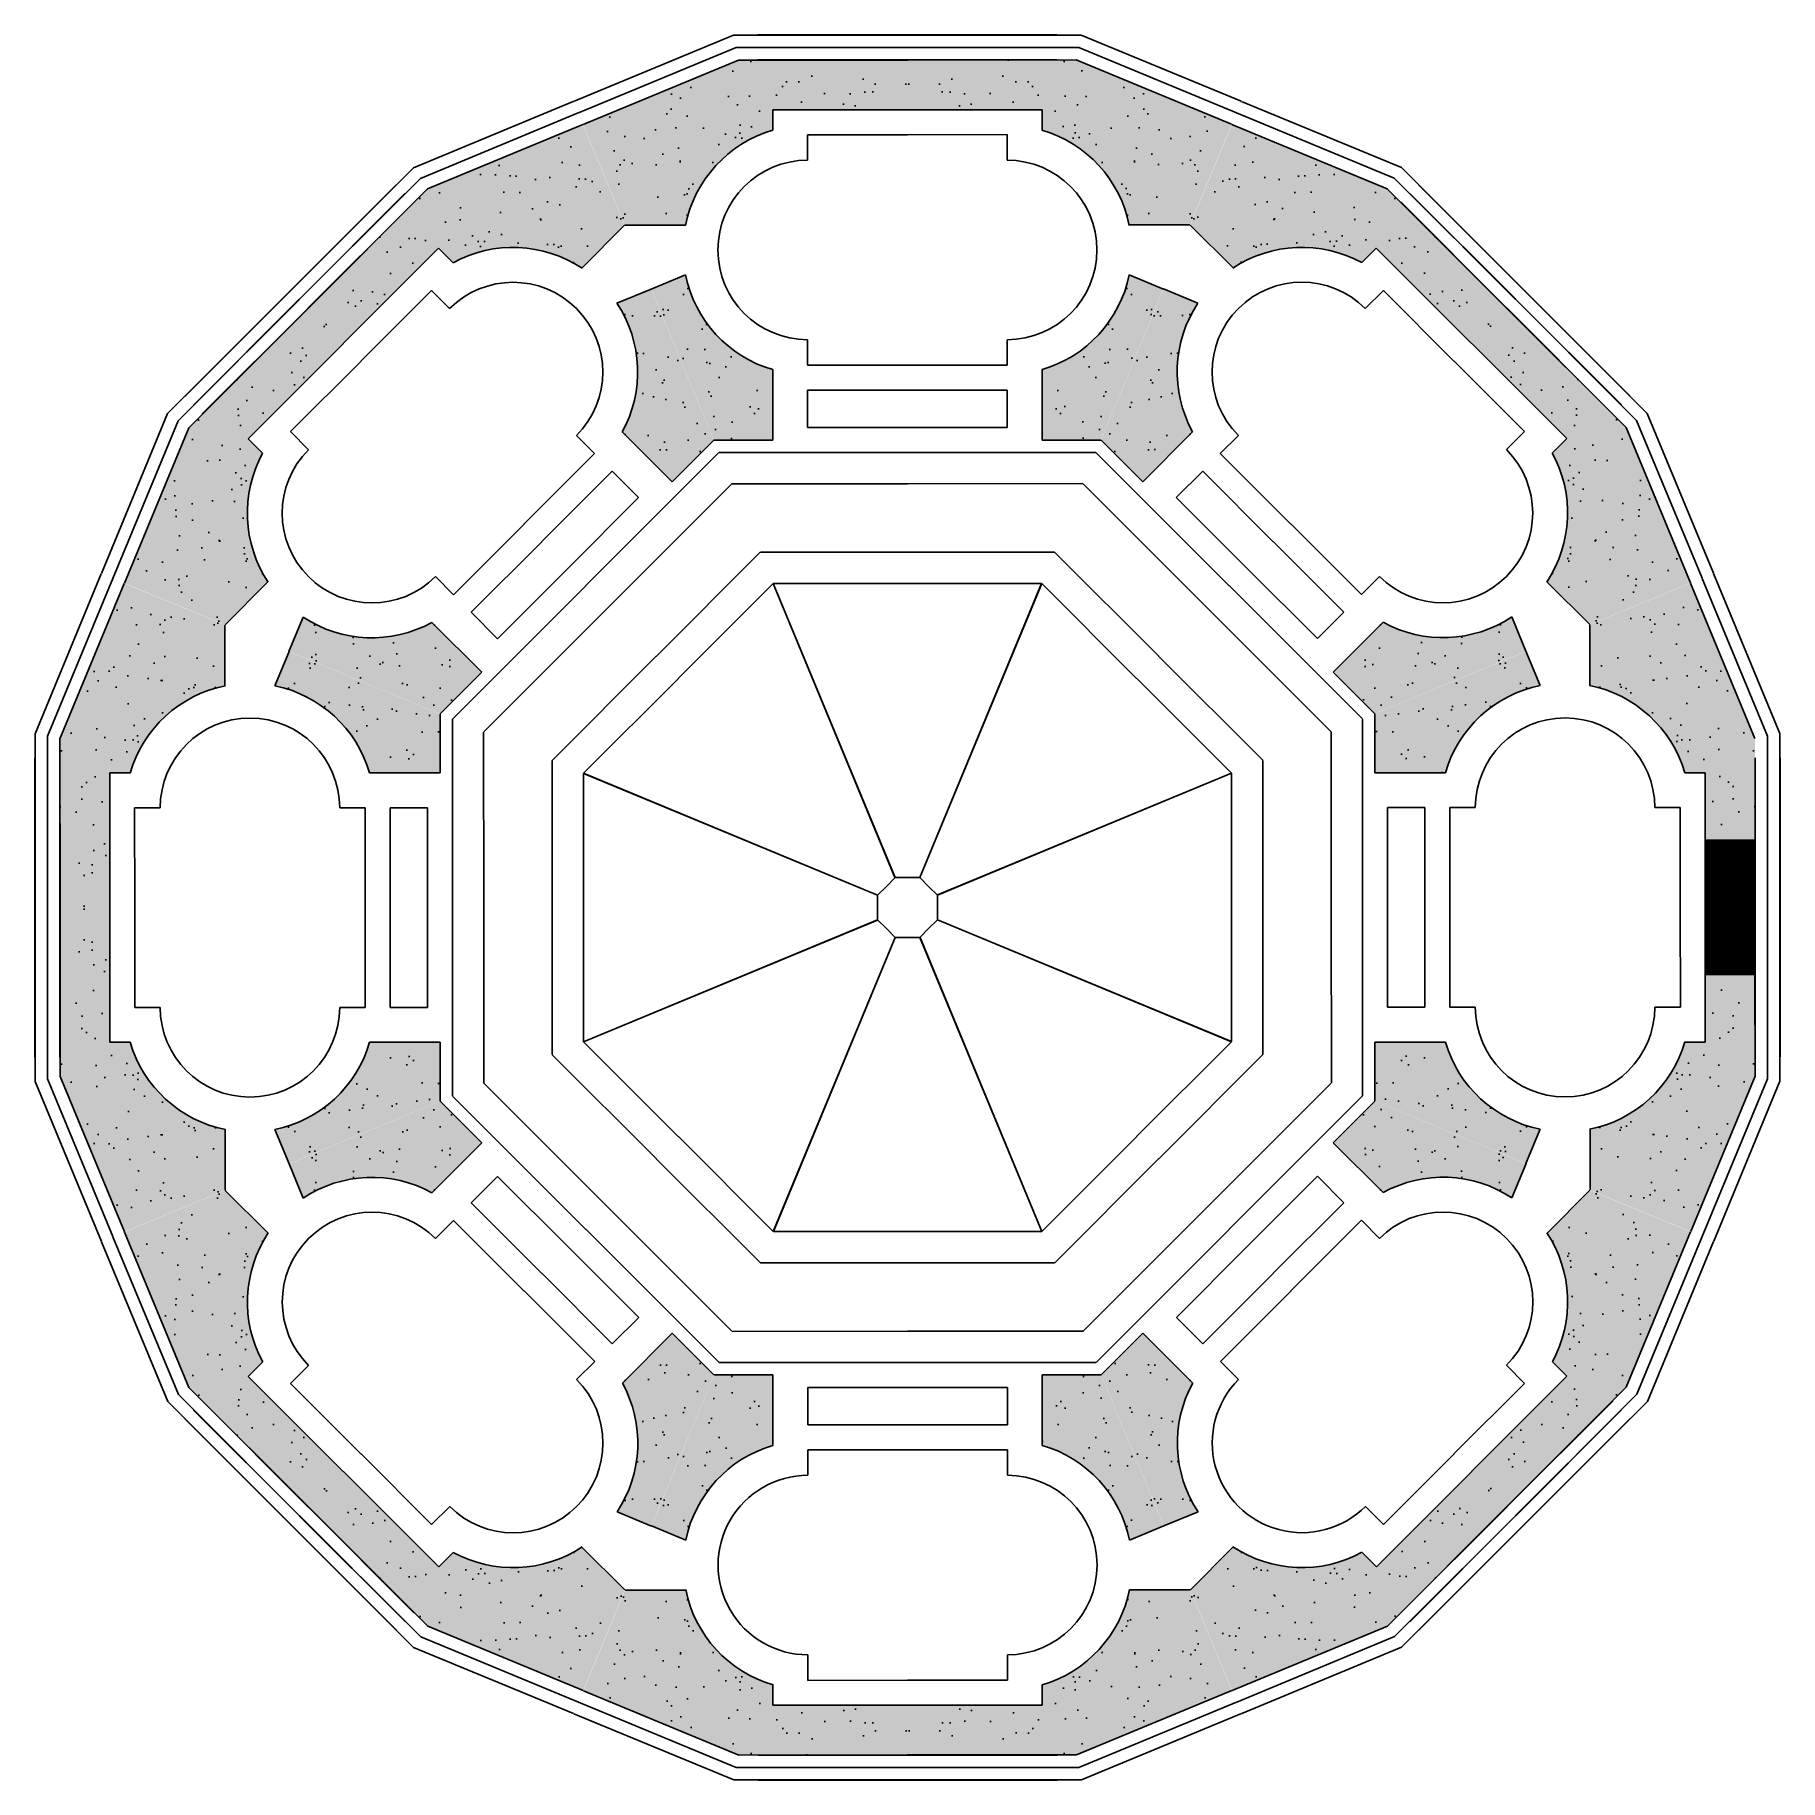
# Model space of a CAD drawing. Header units: inches. Extents: x -17501 to 17501, y -17501 to 17501.
import ezdxf

# ---------------------------------------------------------------- set-up
doc = ezdxf.new("R2010")
doc.units = ezdxf.units.IN
doc.header["$MEASUREMENT"] = 0
doc.layers.add('hatch', color=7, linetype='Continuous')
doc.layers.add('walls', color=150, linetype='Continuous')

msp = doc.modelspace()

# ---------------------------------------------------------------- hatches: boundary and pattern name
at = {"layer": 'hatch'}
h = msp.add_hatch(dxfattribs=at)
h.set_pattern_fill('AR-SAND', color=256, scale=500, angle=90, style=0)
h.paths.add_polyline_path([(-6506, 15706), (-5670, 13687), (-4452, 13687, -0.278278), (-2703, 15588), (-2703, 16000), (0, 16000), (-3, 16997), (-3000, 16997), (-3001, 16997), (-3002, 16997), (-3389, 16997)])
h.paths.add_polyline_path([(-4452, 12688), (-5138, 12404), (-3883, 9375), (-2703, 9375), (-2703, 10788, -0.278278)])
h = msp.add_hatch(dxfattribs=at)
h.set_pattern_fill('AR-SAND', color=256, scale=100, angle=90, style=0)
h.paths.add_polyline_path([(-4452, 12688), (-5138, 12404), (-3883, 9375), (-2703, 9375), (-2703, 10788, -0.278278)])
h.paths.add_polyline_path([(-6506, 15706), (-5670, 13687), (-4452, 13687, -0.278278), (-2703, 15588), (-2703, 16000), (0, 16000), (-3, 16997), (-3000, 16997), (-3001, 16997), (-3002, 16997), (-3389, 16997)])
h = msp.add_hatch(dxfattribs=at)
h.set_pattern_fill('AR-SAND', color=256, scale=100, angle=90, style=0)
h.set_pattern_definition([(52.5196, (0, 0), (192.6845, -6.2333), [0, -152, 0, -170, 0, -162.5]), (82.5196, (0, 0), (282.154, 177.0744), [0, -82, 0, -137, 0, -52.5]), (122.5196, (0.04, -123), (0.4591, 311.4144), [0, -50, 0, -180, 0, -235]), (132.5196, (0.04, -123), (87.6645, 300.6427), [0, -25, 0, -118, 0, -135])])
h.paths.add_polyline_path([(4448, 12689), (5134, 12405), (3880, 9376), (2700, 9376), (2699, 10788, 0.278278)])
h.paths.add_polyline_path([(6500, 15708), (5665, 13689), (4448, 13689, 0.278278), (2698, 15588), (2698, 16001), (-5, 16000), (-3, 16997), (2994, 16998), (2995, 16998), (2996, 16998), (3383, 16998)])
h = msp.add_hatch(dxfattribs=at)
h.set_pattern_fill('AR-SAND', color=256, scale=500, angle=90, style=0)
h.set_pattern_definition([(52.5196, (0, 0), (963.423, -31.166), [0, -760, 0, -850, 0, -812.5]), (82.52, (0, 0), (1410.77, 885.37), [0, -410, 0, -685, 0, -262.5]), (122.5196, (0.2, -615), (2.296, 1557.07), [0, -250, 0, -900, 0, -1175]), (132.52, (0.2, -615), (438.32, 1503.21), [0, -125, 0, -590, 0, -675])])
h.paths.add_polyline_path([(6500, 15708), (5665, 13689), (4448, 13689, 0.278278), (2698, 15588), (2698, 16001), (-5, 16000), (-3, 16997), (2994, 16998), (2995, 16998), (2996, 16998), (3383, 16998)])
h.paths.add_polyline_path([(4448, 12689), (5134, 12405), (3880, 9376), (2700, 9376), (2699, 10788, 0.278278)])
h = msp.add_hatch(dxfattribs=at)
h.set_pattern_fill('AR-SAND', color=256, scale=100, angle=135, style=0)
h.set_pattern_definition([(97.51965, (0, 0), (140.6561, 131.841), [0, -152, 0, -170, 0, -162.5]), (127.5196, (0, 0), (74.3024, 324.7235), [0, -82, 0, -137, 0, -52.5]), (167.5196, (87, -86.94), (-219.8786, 220.5279), [0, -50, 0, -180, 0, -235]), (177.5196, (87, -86.94), (-150.5984, 274.5747), [0, -25, 0, -118, 0, -135])])
h.paths.add_polyline_path([(-5827, 12118), (-5142, 12402), (-3886, 9374), (-4721, 8539), (-5720, 9537, 0.278278)])
h.paths.add_polyline_path([(-6511, 15704), (-5674, 13686), (-6535, 12825, 0.278278), (-9115, 12930), (-9407, 13222), (-11318, 11310), (-12021, 12017), (-9902, 14137), (-9902, 14137), (-9901, 14138), (-9627, 14412)])
h = msp.add_hatch(dxfattribs=at)
h.set_pattern_fill('AR-SAND', color=256, scale=500, angle=135, style=0)
h.set_pattern_definition([(97.5196, (0, 0), (703.28, 659.205), [0, -760, 0, -850, 0, -812.5]), (127.52, (0, 0), (371.51, 1623.62), [0, -410, 0, -685, 0, -262.5]), (167.5196, (435, -434.7), (-1099.393, 1102.64), [0, -250, 0, -900, 0, -1175]), (177.52, (435, -434.7), (-752.99, 1372.87), [0, -125, 0, -590, 0, -675])])
h.paths.add_polyline_path([(-6511, 15704), (-5674, 13686), (-6535, 12825, 0.278278), (-9115, 12930), (-9407, 13222), (-11318, 11310), (-12021, 12017), (-9902, 14137), (-9902, 14137), (-9901, 14138), (-9627, 14412)])
h.paths.add_polyline_path([(-5827, 12118), (-5142, 12402), (-3886, 9374), (-4721, 8539), (-5720, 9537, 0.278278)])
h = msp.add_hatch(dxfattribs=at)
h.set_pattern_fill('AR-SAND', color=256, scale=500, angle=45, style=0)
h.paths.add_polyline_path([(6506, 15706), (5670, 13687), (6530, 12827, -0.278278), (9111, 12933), (9402, 13225), (11314, 11314), (12017, 12021), (9897, 14140), (9897, 14141), (9896, 14141), (9622, 14415)])
h.paths.add_polyline_path([(5823, 12120), (5138, 12404), (3883, 9375), (4718, 8540), (5717, 9539, -0.278278)])
h = msp.add_hatch(dxfattribs=at)
h.set_pattern_fill('AR-SAND', color=256, scale=100, angle=45, style=0)
h.paths.add_polyline_path([(5823, 12120), (5138, 12404), (3883, 9375), (4718, 8540), (5717, 9539, -0.278278)])
h.paths.add_polyline_path([(6506, 15706), (5670, 13687), (6530, 12827, -0.278278), (9111, 12933), (9402, 13225), (11314, 11314), (12017, 12021), (9897, 14140), (9897, 14141), (9896, 14141), (9622, 14415)])
h = msp.add_hatch(dxfattribs=at)
h.set_pattern_fill('AR-SAND', color=256, scale=500, angle=135, style=0)
h.paths.add_polyline_path([(-15706, 6506), (-13688, 5670), (-12827, 6530, -0.278278), (-12933, 9111), (-13225, 9402), (-11314, 11314), (-12021, 12017), (-14140, 9897), (-14141, 9897), (-14141, 9896), (-14415, 9622)])
h.paths.add_polyline_path([(-12120, 5823), (-12404, 5138), (-9375, 3883), (-8540, 4718), (-9539, 5717, -0.278278)])
h = msp.add_hatch(dxfattribs=at)
h.set_pattern_fill('AR-SAND', color=256, scale=100, angle=135, style=0)
h.paths.add_polyline_path([(-12120, 5823), (-12404, 5138), (-9375, 3883), (-8540, 4718), (-9539, 5717, -0.278278)])
h.paths.add_polyline_path([(-15706, 6506), (-13688, 5670), (-12827, 6530, -0.278278), (-12933, 9111), (-13225, 9402), (-11314, 11314), (-12021, 12017), (-14140, 9897), (-14141, 9897), (-14141, 9896), (-14415, 9622)])
h = msp.add_hatch(dxfattribs=at)
h.set_pattern_fill('AR-SAND', color=256, scale=100, angle=45, style=0)
h.set_pattern_definition([(7.51965, (0, 0), (131.841, -140.6561), [0, -152, 0, -170, 0, -162.5]), (37.5196, (0, 0), (324.7235, -74.3024), [0, -82, 0, -137, 0, -52.5]), (77.5196, (-86.94, -87), (220.5279, 219.8786), [0, -50, 0, -180, 0, -235]), (87.5196, (-86.94, -87), (274.5747, 150.5984), [0, -25, 0, -118, 0, -135])])
h.paths.add_polyline_path([(12118, 5827), (12402, 5142), (9374, 3886), (8539, 4721), (9537, 5720, 0.278278)])
h.paths.add_polyline_path([(15704, 6511), (13686, 5674), (12825, 6535, 0.278278), (12930, 9115), (13222, 9407), (11310, 11318), (12017, 12021), (14137, 9902), (14137, 9902), (14138, 9901), (14412, 9627)])
h = msp.add_hatch(dxfattribs=at)
h.set_pattern_fill('AR-SAND', color=256, scale=500, angle=45, style=0)
h.set_pattern_definition([(7.5196, (0, 0), (659.205, -703.28), [0, -760, 0, -850, 0, -812.5]), (37.52, (0, 0), (1623.62, -371.51), [0, -410, 0, -685, 0, -262.5]), (77.5196, (-434.7, -435), (1102.64, 1099.393), [0, -250, 0, -900, 0, -1175]), (87.52, (-434.7, -435), (1372.87, 752.99), [0, -125, 0, -590, 0, -675])])
h.paths.add_polyline_path([(15704, 6511), (13686, 5674), (12825, 6535, 0.278278), (12930, 9115), (13222, 9407), (11310, 11318), (12017, 12021), (14137, 9902), (14137, 9902), (14138, 9901), (14412, 9627)])
h.paths.add_polyline_path([(12118, 5827), (12402, 5142), (9374, 3886), (8539, 4721), (9537, 5720, 0.278278)])
h = msp.add_hatch(dxfattribs=at)
h.set_pattern_fill('AR-SAND', color=256, scale=100, angle=180, style=0)
h.set_pattern_definition([(142.5196, (0, 0), (6.2333, 192.6845), [0, -152, 0, -170, 0, -162.5]), (172.5196, (0, 0), (-177.0744, 282.154), [0, -82, 0, -137, 0, -52.5]), (212.5196, (123, 0.04), (-311.4144, 0.4591), [0, -50, 0, -180, 0, -235]), (222.5196, (123, 0.04), (-300.6427, 87.6645), [0, -25, 0, -118, 0, -135])])
h.paths.add_polyline_path([(-12689, 4448), (-12405, 5134), (-9376, 3880), (-9376, 2700), (-10788, 2699, 0.278278)])
h.paths.add_polyline_path([(-15708, 6500), (-13689, 5665), (-13689, 4448, 0.278278), (-15588, 2698), (-16001, 2698), (-16000, -5), (-16997, -3), (-16998, 2994), (-16998, 2995), (-16998, 2996), (-16998, 3383)])
h = msp.add_hatch(dxfattribs=at)
h.set_pattern_fill('AR-SAND', color=256, scale=500, angle=180, style=0)
h.set_pattern_definition([(142.5196, (0, 0), (31.166, 963.423), [0, -760, 0, -850, 0, -812.5]), (172.52, (0, 0), (-885.37, 1410.77), [0, -410, 0, -685, 0, -262.5]), (212.5196, (615, 0.2), (-1557.07, 2.296), [0, -250, 0, -900, 0, -1175]), (222.52, (615, 0.2), (-1503.21, 438.32), [0, -125, 0, -590, 0, -675])])
h.paths.add_polyline_path([(-15708, 6500), (-13689, 5665), (-13689, 4448, 0.278278), (-15588, 2698), (-16001, 2698), (-16000, -5), (-16997, -3), (-16998, 2994), (-16998, 2995), (-16998, 2996), (-16998, 3383)])
h.paths.add_polyline_path([(-12689, 4448), (-12405, 5134), (-9376, 3880), (-9376, 2700), (-10788, 2699, 0.278278)])
h = msp.add_hatch(dxfattribs=at)
h.set_pattern_fill('AR-SAND', color=256, scale=100, style=0)
h.paths.add_polyline_path([(12688, 4452), (12404, 5138), (9375, 3883), (9375, 2703), (10788, 2703, -0.278278)])
h.paths.add_polyline_path([(15706, 6506), (13687, 5670), (13687, 4452, -0.278278), (15588, 2703), (16000, 2703), (16000, 0), (16997, 3), (16997, 3000), (16997, 3001), (16997, 3002), (16997, 3389)])
h = msp.add_hatch(dxfattribs=at)
h.set_pattern_fill('AR-SAND', color=256, scale=500, style=0)
h.paths.add_polyline_path([(15706, 6506), (13687, 5670), (13687, 4452, -0.278278), (15588, 2703), (16000, 2703), (16000, 0), (16997, 3), (16997, 3000), (16997, 3001), (16997, 3002), (16997, 3389)])
h.paths.add_polyline_path([(12688, 4452), (12404, 5138), (9375, 3883), (9375, 2703), (10788, 2703, -0.278278)])
h = msp.add_hatch(dxfattribs=at)
h.set_pattern_fill('NET3', color=256, scale=10, style=0)
h.paths.add_polyline_path([(17000, 1351), (16000, 1351), (16001, -1346), (17000, -1346), (17000, 5), (17000, 6), (17000, 6)])
msp.add_hatch(color=51, dxfattribs=at).paths.add_polyline_path([(17000, 1351), (16000, 1351), (16001, -1346), (17000, -1346), (17000, 5), (17000, 6), (17000, 6)])
h = msp.add_hatch(dxfattribs=at)
h.set_pattern_fill('AR-SAND', color=256, scale=500, angle=180, style=0)
h.paths.add_polyline_path([(-15706, -6506), (-13688, -5670), (-13688, -4452, -0.278278), (-15588, -2703), (-16000, -2703), (-16000, 0), (-16997, -3), (-16997, -3000), (-16997, -3001), (-16997, -3002), (-16997, -3389)])
h.paths.add_polyline_path([(-12688, -4452), (-12404, -5138), (-9375, -3883), (-9375, -2703), (-10788, -2703, -0.278278)])
h = msp.add_hatch(dxfattribs=at)
h.set_pattern_fill('AR-SAND', color=256, scale=100, angle=180, style=0)
h.paths.add_polyline_path([(-12688, -4452), (-12404, -5138), (-9375, -3883), (-9375, -2703), (-10788, -2703, -0.278278)])
h.paths.add_polyline_path([(-15706, -6506), (-13688, -5670), (-13688, -4452, -0.278278), (-15588, -2703), (-16000, -2703), (-16000, 0), (-16997, -3), (-16997, -3000), (-16997, -3001), (-16997, -3002), (-16997, -3389)])
h = msp.add_hatch(dxfattribs=at)
h.set_pattern_fill('AR-SAND', color=256, scale=500, style=0)
h.set_pattern_definition([(322.5196, (0, 0), (-31.166, -963.423), [0, -760, 0, -850, 0, -812.5]), (352.52, (0, 0), (885.37, -1410.77), [0, -410, 0, -685, 0, -262.5]), (32.5196, (-615, -0.2), (1557.07, -2.296), [0, -250, 0, -900, 0, -1175]), (42.52, (-615, -0.2), (1503.21, -438.32), [0, -125, 0, -590, 0, -675])])
h.paths.add_polyline_path([(15708, -6500), (13689, -5665), (13689, -4448, 0.278278), (15588, -2698), (16001, -2698), (16000, 5), (16997, 3), (16998, -2994), (16998, -2995), (16998, -2996), (16998, -3383)])
h.paths.add_polyline_path([(12689, -4448), (12405, -5134), (9376, -3880), (9376, -2700), (10788, -2699, 0.278278)])
h = msp.add_hatch(dxfattribs=at)
h.set_pattern_fill('AR-SAND', color=256, scale=100, style=0)
h.set_pattern_definition([(322.5196, (0, 0), (-6.2333, -192.6845), [0, -152, 0, -170, 0, -162.5]), (352.5196, (0, 0), (177.0744, -282.154), [0, -82, 0, -137, 0, -52.5]), (32.5196, (-123, -0.04), (311.4144, -0.4591), [0, -50, 0, -180, 0, -235]), (42.5196, (-123, -0.04), (300.6427, -87.6645), [0, -25, 0, -118, 0, -135])])
h.paths.add_polyline_path([(12689, -4448), (12405, -5134), (9376, -3880), (9376, -2700), (10788, -2699, 0.278278)])
h.paths.add_polyline_path([(15708, -6500), (13689, -5665), (13689, -4448, 0.278278), (15588, -2698), (16001, -2698), (16000, 5), (16997, 3), (16998, -2994), (16998, -2995), (16998, -2996), (16998, -3383)])
h = msp.add_hatch(dxfattribs=at)
h.set_pattern_fill('AR-SAND', color=256, scale=100, angle=-135, style=0)
h.set_pattern_definition([(187.51965, (0, 0), (-131.841, 140.6561), [0, -152, 0, -170, 0, -162.5]), (217.5196, (0, 0), (-324.7235, 74.3024), [0, -82, 0, -137, 0, -52.5]), (257.5196, (86.94, 87), (-220.5279, -219.8786), [0, -50, 0, -180, 0, -235]), (267.5196, (86.94, 87), (-274.5747, -150.5984), [0, -25, 0, -118, 0, -135])])
h.paths.add_polyline_path([(-12118, -5827), (-12402, -5142), (-9374, -3886), (-8539, -4721), (-9537, -5720, 0.278278)])
h.paths.add_polyline_path([(-15704, -6511), (-13686, -5674), (-12825, -6535, 0.278278), (-12930, -9115), (-13222, -9407), (-11310, -11318), (-12017, -12021), (-14137, -9902), (-14137, -9902), (-14138, -9901), (-14412, -9627)])
h = msp.add_hatch(dxfattribs=at)
h.set_pattern_fill('AR-SAND', color=256, scale=500, angle=-135, style=0)
h.set_pattern_definition([(187.5196, (0, 0), (-659.205, 703.28), [0, -760, 0, -850, 0, -812.5]), (217.52, (0, 0), (-1623.62, 371.51), [0, -410, 0, -685, 0, -262.5]), (257.5196, (434.7, 435), (-1102.64, -1099.393), [0, -250, 0, -900, 0, -1175]), (267.52, (434.7, 435), (-1372.87, -752.99), [0, -125, 0, -590, 0, -675])])
h.paths.add_polyline_path([(-15704, -6511), (-13686, -5674), (-12825, -6535, 0.278278), (-12930, -9115), (-13222, -9407), (-11310, -11318), (-12017, -12021), (-14137, -9902), (-14137, -9902), (-14138, -9901), (-14412, -9627)])
h.paths.add_polyline_path([(-12118, -5827), (-12402, -5142), (-9374, -3886), (-8539, -4721), (-9537, -5720, 0.278278)])
h = msp.add_hatch(dxfattribs=at)
h.set_pattern_fill('AR-SAND', color=256, scale=500, angle=-45, style=0)
h.paths.add_polyline_path([(15706, -6506), (13687, -5670), (12827, -6530, -0.278278), (12933, -9111), (13225, -9402), (11314, -11314), (12021, -12017), (14140, -9897), (14141, -9897), (14141, -9896), (14415, -9622)])
h.paths.add_polyline_path([(12120, -5823), (12404, -5138), (9375, -3883), (8540, -4718), (9539, -5717, -0.278278)])
h = msp.add_hatch(dxfattribs=at)
h.set_pattern_fill('AR-SAND', color=256, scale=100, angle=-45, style=0)
h.paths.add_polyline_path([(12120, -5823), (12404, -5138), (9375, -3883), (8540, -4718), (9539, -5717, -0.278278)])
h.paths.add_polyline_path([(15706, -6506), (13687, -5670), (12827, -6530, -0.278278), (12933, -9111), (13225, -9402), (11314, -11314), (12021, -12017), (14140, -9897), (14141, -9897), (14141, -9896), (14415, -9622)])
h = msp.add_hatch(dxfattribs=at)
h.set_pattern_fill('AR-SAND', color=256, scale=500, angle=-135, style=0)
h.paths.add_polyline_path([(-6506, -15706), (-5670, -13688), (-6530, -12827, -0.278278), (-9111, -12933), (-9402, -13225), (-11314, -11314), (-12017, -12021), (-9897, -14140), (-9897, -14141), (-9896, -14141), (-9622, -14415)])
h.paths.add_polyline_path([(-5823, -12120), (-5138, -12404), (-3883, -9375), (-4718, -8540), (-5717, -9539, -0.278278)])
h = msp.add_hatch(dxfattribs=at)
h.set_pattern_fill('AR-SAND', color=256, scale=100, angle=-135, style=0)
h.paths.add_polyline_path([(-5823, -12120), (-5138, -12404), (-3883, -9375), (-4718, -8540), (-5717, -9539, -0.278278)])
h.paths.add_polyline_path([(-6506, -15706), (-5670, -13688), (-6530, -12827, -0.278278), (-9111, -12933), (-9402, -13225), (-11314, -11314), (-12017, -12021), (-9897, -14140), (-9897, -14141), (-9896, -14141), (-9622, -14415)])
h = msp.add_hatch(dxfattribs=at)
h.set_pattern_fill('AR-SAND', color=256, scale=100, angle=-45, style=0)
h.set_pattern_definition([(277.51965, (0, 0), (-140.6561, -131.841), [0, -152, 0, -170, 0, -162.5]), (307.5196, (0, 0), (-74.3024, -324.7235), [0, -82, 0, -137, 0, -52.5]), (347.5196, (-87, 86.94), (219.8786, -220.5279), [0, -50, 0, -180, 0, -235]), (357.5196, (-87, 86.94), (150.5984, -274.5747), [0, -25, 0, -118, 0, -135])])
h.paths.add_polyline_path([(5827, -12118), (5142, -12402), (3886, -9374), (4721, -8539), (5720, -9537, 0.278278)])
h.paths.add_polyline_path([(6511, -15704), (5674, -13686), (6535, -12825, 0.278278), (9115, -12930), (9407, -13222), (11318, -11310), (12021, -12017), (9902, -14137), (9902, -14137), (9901, -14138), (9627, -14412)])
h = msp.add_hatch(dxfattribs=at)
h.set_pattern_fill('AR-SAND', color=256, scale=500, angle=-45, style=0)
h.set_pattern_definition([(277.5196, (0, 0), (-703.28, -659.205), [0, -760, 0, -850, 0, -812.5]), (307.52, (0, 0), (-371.51, -1623.62), [0, -410, 0, -685, 0, -262.5]), (347.5196, (-435, 434.7), (1099.393, -1102.64), [0, -250, 0, -900, 0, -1175]), (357.52, (-435, 434.7), (752.99, -1372.87), [0, -125, 0, -590, 0, -675])])
h.paths.add_polyline_path([(6511, -15704), (5674, -13686), (6535, -12825, 0.278278), (9115, -12930), (9407, -13222), (11318, -11310), (12021, -12017), (9902, -14137), (9902, -14137), (9901, -14138), (9627, -14412)])
h.paths.add_polyline_path([(5827, -12118), (5142, -12402), (3886, -9374), (4721, -8539), (5720, -9537, 0.278278)])
h = msp.add_hatch(dxfattribs=at)
h.set_pattern_fill('AR-SAND', color=256, scale=100, angle=-90, style=0)
h.set_pattern_definition([(232.5196, (0, 0), (-192.6845, 6.2333), [0, -152, 0, -170, 0, -162.5]), (262.5196, (0, 0), (-282.154, -177.0744), [0, -82, 0, -137, 0, -52.5]), (302.5196, (-0.04, 123), (-0.4591, -311.4144), [0, -50, 0, -180, 0, -235]), (312.5196, (-0.04, 123), (-87.6645, -300.6427), [0, -25, 0, -118, 0, -135])])
h.paths.add_polyline_path([(-4448, -12689), (-5134, -12405), (-3880, -9376), (-2700, -9376), (-2699, -10788, 0.278278)])
h.paths.add_polyline_path([(-6500, -15708), (-5665, -13689), (-4448, -13689, 0.278278), (-2698, -15588), (-2698, -16001), (5, -16000), (3, -16997), (-2994, -16998), (-2995, -16998), (-2996, -16998), (-3383, -16998)])
h = msp.add_hatch(dxfattribs=at)
h.set_pattern_fill('AR-SAND', color=256, scale=500, angle=-90, style=0)
h.set_pattern_definition([(232.5196, (0, 0), (-963.423, 31.166), [0, -760, 0, -850, 0, -812.5]), (262.52, (0, 0), (-1410.77, -885.37), [0, -410, 0, -685, 0, -262.5]), (302.5196, (-0.2, 615), (-2.296, -1557.07), [0, -250, 0, -900, 0, -1175]), (312.52, (-0.2, 615), (-438.32, -1503.21), [0, -125, 0, -590, 0, -675])])
h.paths.add_polyline_path([(-6500, -15708), (-5665, -13689), (-4448, -13689, 0.278278), (-2698, -15588), (-2698, -16001), (5, -16000), (3, -16997), (-2994, -16998), (-2995, -16998), (-2996, -16998), (-3383, -16998)])
h.paths.add_polyline_path([(-4448, -12689), (-5134, -12405), (-3880, -9376), (-2700, -9376), (-2699, -10788, 0.278278)])
h = msp.add_hatch(dxfattribs=at)
h.set_pattern_fill('AR-SAND', color=256, scale=500, angle=-90, style=0)
h.paths.add_polyline_path([(6506, -15706), (5670, -13688), (4452, -13688, -0.278278), (2703, -15588), (2703, -16000), (0, -16000), (3, -16997), (3000, -16997), (3001, -16997), (3002, -16997), (3389, -16997)])
h.paths.add_polyline_path([(4452, -12688), (5138, -12404), (3883, -9375), (2703, -9375), (2703, -10788, -0.278278)])
h = msp.add_hatch(dxfattribs=at)
h.set_pattern_fill('AR-SAND', color=256, scale=100, angle=-90, style=0)
h.paths.add_polyline_path([(4452, -12688), (5138, -12404), (3883, -9375), (2703, -9375), (2703, -10788, -0.278278)])
h.paths.add_polyline_path([(6506, -15706), (5670, -13688), (4452, -13688, -0.278278), (2703, -15588), (2703, -16000), (0, -16000), (3, -16997), (3000, -16997), (3001, -16997), (3002, -16997), (3389, -16997)])

# ---------------------------------------------------------------- linework, layer by layer
for p, q in [((0, 15500), (-2003, 15500)), ((-2003, 14988), (-2003, 15500)), ((-2003, 14988), (-2003, 15500)), ((-5, 15500), (1998, 15501)), ((1998, 14988), (1998, 15501)), ((1998, 14988), (1998, 15501)), ((-10964, 10956), (-9548, 12373)), ((-9186, 12011), (-9548, 12373)), ((-9186, 12011), (-9548, 12373)), ((9181, 12014), (9544, 12376)), ((9181, 12014), (9544, 12376)), ((10960, 10960), (9544, 12376)), ((-2003, 10875), (-2003, 11388)), ((1999, 10876), (1999, 11388)), ((-10960, 10960), (-12376, 9544)), ((0, 10875), (-2003, 10875)), ((-4, 10875), (1999, 10876)), ((10956, 10964), (12373, 9548)), ((0, 10375), (-2003, 10375)), ((-2003, 10375), (-2003, 9625)), ((-4, 10375), (1999, 10376)), ((1999, 10376), (2000, 9626)), ((-12014, 9181), (-12376, 9544)), ((-12014, 9181), (-12376, 9544)), ((-6277, 9104), (-6639, 9466)), ((0, 9625), (-2003, 9625)), ((-3, 9625), (2000, 9626)), ((6273, 9106), (6636, 9469)), ((12011, 9186), (12373, 9548)), ((12011, 9186), (12373, 9548)), ((-7692, 7687), (-6277, 9104)), ((-6455, 6450), (-3783, 9124)), ((-4721, 8539), (-3886, 9374)), ((-2703, 9375), (-3883, 9375)), ((0, 9125), (-3780, 9125)), ((-3, 9125), (3777, 9126)), ((2700, 9376), (3880, 9376)), ((6452, 6452), (3780, 9125)), ((4718, 8540), (3883, 9375)), ((7690, 7690), (6273, 9106)), ((-7339, 7334), (-5923, 8751)), ((-5923, 8751), (-5392, 8220)), ((5920, 8753), (5390, 8222)), ((7336, 7336), (5920, 8753)), ((-6012, 6008), (-3524, 8499)), ((0, 8500), (-3521, 8500)), ((-3, 8500), (3518, 8501)), ((6010, 6010), (3521, 8500)), ((-6808, 6804), (-5392, 8220)), ((6806, 6806), (5390, 8222)), ((-7690, 7690), (-9106, 6273)), ((7687, 7692), (9104, 6277)), ((-7336, 7336), (-8753, 5920)), ((-5040, 5036), (-2954, 7124)), ((0, 7125), (-2951, 7125)), ((-2, 7125), (2949, 7126)), ((5038, 5038), (2951, 7125)), ((7334, 7339), (8751, 5923)), ((-6806, 6806), (-8222, 5390)), ((6804, 6808), (8220, 5392)), ((-9106, 6273), (-9469, 6636)), ((-6452, 6452), (-9125, 3780)), ((-4598, 4595), (-2695, 6499)), ((0, 6500), (-2692, 6500)), ((-2, 6500), (2690, 6501)), ((4596, 4596), (2692, 6500)), ((6450, 6455), (9124, 3783)), ((9104, 6277), (9466, 6639)), ((-6010, 6010), (-8500, 3521)), ((6008, 6012), (8499, 3524)), ((-8753, 5920), (-8222, 5390)), ((8751, 5923), (8220, 5392)), ((-5038, 5038), (-7125, 2951)), ((5036, 5040), (7124, 2954)), ((-8540, 4718), (-9375, 3883)), ((-4596, 4596), (-6500, 2692)), ((4595, 4598), (6499, 2695)), ((8539, 4721), (9374, 3886)), ((-9376, 2700), (-9376, 3880)), ((9375, 2703), (9375, 3883)), ((-9125, -3), (-9126, 3777)), ((-8500, -3), (-8501, 3518)), ((8500, 0), (8500, 3521)), ((9125, 0), (9125, 3780)), ((-7125, -2), (-7126, 2949)), ((7125, 0), (7125, 2951)), ((-6500, -2), (-6501, 2690)), ((6500, 0), (6500, 2692)), ((-14988, 1998), (-15501, 1998)), ((-14988, 1998), (-15501, 1998)), ((-15500, -5), (-15501, 1998)), ((-10876, 1999), (-11388, 1999)), ((-10875, -4), (-10876, 1999)), ((-10376, 1999), (-9626, 2000)), ((-10375, -4), (-10376, 1999)), ((-9625, -3), (-9626, 2000)), ((10375, 2003), (9625, 2003)), ((9625, 0), (9625, 2003)), ((10375, 0), (10375, 2003)), ((10875, 2003), (11388, 2003)), ((10875, 0), (10875, 2003)), ((14988, 2003), (15500, 2003)), ((14988, 2003), (15500, 2003)), ((15500, 0), (15500, 2003)), ((-15500, 0), (-15500, -2003)), ((-10875, 0), (-10875, -2003)), ((-10375, 0), (-10375, -2003)), ((-9625, 0), (-9625, -2003)), ((-9125, 0), (-9125, -3780)), ((-8500, 0), (-8500, -3521)), ((-7125, 0), (-7125, -2951)), ((-6500, 0), (-6500, -2692)), ((6500, 2), (6501, -2690)), ((7125, 2), (7126, -2949)), ((8500, 3), (8501, -3518)), ((9125, 3), (9126, -3777)), ((9625, 3), (9626, -2000)), ((10375, 4), (10376, -1999)), ((10875, 4), (10876, -1999)), ((15500, 5), (15501, -1998)), ((-14988, -2003), (-15500, -2003)), ((-14988, -2003), (-15500, -2003)), ((-10875, -2003), (-11388, -2003)), ((-10375, -2003), (-9625, -2003)), ((10376, -1999), (9626, -2000)), ((10876, -1999), (11388, -1999)), ((14988, -1998), (15501, -1998)), ((14988, -1998), (15501, -1998)), ((-9375, -2703), (-9375, -3883)), ((-4595, -4598), (-6499, -2695)), ((4596, -4596), (6500, -2692)), ((9376, -2700), (9376, -3880)), ((-5036, -5040), (-7124, -2954)), ((5038, -5038), (7125, -2951)), ((-6450, -6455), (-9124, -3783)), ((-6008, -6012), (-8499, -3524)), ((6010, -6010), (8500, -3521)), ((6452, -6452), (9125, -3780)), ((-8539, -4721), (-9374, -3886)), ((8540, -4718), (9375, -3883)), ((-4596, -4596), (-2692, -6500)), ((4598, -4595), (2695, -6499)), ((-5038, -5038), (-2951, -7125)), ((5040, -5036), (2954, -7124)), ((-8751, -5923), (-8220, -5392)), ((-6804, -6808), (-8220, -5392)), ((6806, -6806), (8222, -5390)), ((8753, -5920), (8222, -5390)), ((-7334, -7339), (-8751, -5923)), ((7336, -7336), (8753, -5920)), ((-9104, -6277), (-9466, -6639)), ((-7687, -7692), (-9104, -6277)), ((-6010, -6010), (-3521, -8500)), ((6012, -6008), (3524, -8499)), ((7690, -7690), (9106, -6273)), ((9106, -6273), (9469, -6636)), ((-6452, -6452), (-3780, -9125)), ((2, -6500), (-2690, -6501)), ((0, -6500), (2692, -6500)), ((6455, -6450), (3783, -9124)), ((-6806, -6806), (-5390, -8222)), ((6808, -6804), (5392, -8220)), ((-7336, -7336), (-5920, -8753)), ((2, -7125), (-2949, -7126)), ((0, -7125), (2951, -7125)), ((7339, -7334), (5923, -8751)), ((-7690, -7690), (-6273, -9106)), ((7692, -7687), (6277, -9104)), ((-5920, -8753), (-5390, -8222)), ((5923, -8751), (5392, -8220)), ((-4718, -8540), (-3883, -9375)), ((3, -8500), (-3518, -8501)), ((0, -8500), (3521, -8500)), ((4721, -8539), (3886, -9374)), ((-12011, -9186), (-12373, -9548)), ((-12011, -9186), (-12373, -9548)), ((-6273, -9106), (-6636, -9469)), ((-2700, -9376), (-3880, -9376)), ((3, -9125), (-3777, -9126)), ((0, -9125), (3780, -9125)), ((2703, -9375), (3883, -9375)), ((6277, -9104), (6639, -9466)), ((12014, -9181), (12376, -9544)), ((12014, -9181), (12376, -9544)), ((-10956, -10964), (-12373, -9548)), ((3, -9625), (-2000, -9626)), ((-1999, -10376), (-2000, -9626)), ((0, -9625), (2003, -9625)), ((2003, -10375), (2003, -9625)), ((10960, -10960), (12376, -9544)), ((4, -10375), (-1999, -10376)), ((0, -10375), (2003, -10375)), ((-10960, -10960), (-9544, -12376)), ((4, -10875), (-1999, -10876)), ((-1999, -10876), (-1999, -11388)), ((0, -10875), (2003, -10875)), ((2003, -10875), (2003, -11388)), ((10964, -10956), (9548, -12373)), ((-9181, -12014), (-9544, -12376)), ((-9181, -12014), (-9544, -12376)), ((9186, -12011), (9548, -12373)), ((9186, -12011), (9548, -12373)), ((-1998, -14988), (-1998, -15501)), ((-1998, -14988), (-1998, -15501)), ((2003, -14988), (2003, -15500)), ((2003, -14988), (2003, -15500)), ((5, -15500), (-1998, -15501)), ((0, -15500), (2003, -15500))]:
    msp.add_line(p, q)
for points in [[(-424, 424), (-247, 601), (-2695, 6499)], [(0, 600), (-251, 600), (-2692, 6500)], [(0, 600), (250, 600), (2690, 6501)], [(424, 424), (247, 602), (2692, 6500)], [(-600, 0), (-600, 250), (-6501, 2690)], [(-424, 424), (-602, 247), (-6500, 2692)], [(424, 424), (601, 247), (6499, 2695)], [(600, 0), (600, 251), (6500, 2692)], [(-600, 0), (-600, -251), (-6500, -2692)], [(600, 0), (600, -250), (6501, -2690)], [(-424, -424), (-601, -247), (-6499, -2695)], [(424, -424), (602, -247), (6500, -2692)], [(-424, -424), (-247, -602), (-2692, -6500)], [(0, -600), (-250, -600), (-2690, -6501)], [(0, -600), (251, -600), (2692, -6500)], [(424, -424), (247, -601), (2695, -6499)]]:
    msp.add_lwpolyline(points)
for centre, start, end in [((-2003, 13188), 90, 270), ((-2003, 13188), 90, 270), ((1998, 13188), 270.0196, 90.0196), ((1998, 13188), 270.0196, 90.0196), ((-7912, 10739), 315.0196, 135.0196), ((-7912, 10739), 315.0196, 135.0196), ((7909, 10741), 45, 225), ((7909, 10741), 45, 225), ((-10741, 7909), 135, 315), ((-10741, 7909), 135, 315), ((10739, 7912), 225.0196, 45.0196), ((10739, 7912), 225.0196, 45.0196), ((-13188, 1998), 0.0196, 180.0196), ((-13188, 1998), 0.0196, 180.0196), ((13188, 2003), 0, 180), ((13188, 2003), 0, 180), ((-13188, -2003), 180, 0), ((-13188, -2003), 180, 0), ((13188, -1998), 180.0196, 0.0196), ((13188, -1998), 180.0196, 0.0196), ((-10739, -7912), 45.0196, 225.0196), ((-10739, -7912), 45.0196, 225.0196), ((10741, -7909), 315, 135), ((10741, -7909), 315, 135), ((-7909, -10741), 225, 45), ((-7909, -10741), 225, 45), ((7912, -10739), 135.0196, 315.0196), ((7912, -10739), 135.0196, 315.0196), ((-1998, -13188), 90.0196, 270.0196), ((-1998, -13188), 90.0196, 270.0196), ((2003, -13188), 270, 90), ((2003, -13188), 270, 90)]:
    msp.add_arc(centre, 1800, start, end)
for p, q in [((16000, 1351), (16997, 1351)), ((16000, 1351), (16001, -1346)), ((16000, -1346), (17000, -1346))]:
    msp.add_line(p, q, dxfattribs=at)
at = {"layer": 'walls'}
for p, q in [((-3, 17500), (2997, 17501)), ((-3488, 17497), (-6697, 16168)), ((-3438, 17247), (-6601, 15937)), ((-3, 17497), (-3488, 17497)), ((-3, 17247), (-3438, 17247)), ((-3, 17500), (-3003, 17500)), ((-3, 17499), (-3003, 17499)), ((-3, 17498), (-3003, 17498)), ((-3, 17250), (-3003, 17250)), ((-3, 17249), (-3003, 17249)), ((-3, 17248), (-3003, 17248)), ((-2, 17500), (-3002, 17500)), ((-2, 17499), (-3002, 17499)), ((-2, 17498), (-3002, 17498)), ((-2, 17497), (-3002, 17497)), ((-2, 17250), (-3002, 17250)), ((-2, 17249), (-3002, 17249)), ((-2, 17248), (-3002, 17248)), ((-2, 17247), (-3002, 17247)), ((-1, 17500), (-3001, 17500)), ((-1, 17499), (-3001, 17499)), ((-1, 17498), (-3001, 17498)), ((-1, 17497), (-3001, 17497)), ((-1, 17250), (-3001, 17250)), ((-1, 17249), (-3001, 17249)), ((-1, 17248), (-3001, 17248)), ((-1, 17247), (-3001, 17247)), ((0, 17500), (-3000, 17500)), ((0, 17499), (-3000, 17499)), ((0, 17498), (-3000, 17498)), ((0, 17497), (-3000, 17497)), ((0, 17250), (-3000, 17250)), ((0, 17249), (-3000, 17249)), ((0, 17248), (-3000, 17248)), ((0, 17247), (-3000, 17247)), ((-6, 17500), (2994, 17501)), ((-6, 17499), (2994, 17500)), ((-6, 17498), (2994, 17499)), ((-6, 17497), (2994, 17498)), ((-6, 17250), (2994, 17251)), ((-6, 17249), (2994, 17250)), ((-6, 17248), (2994, 17249)), ((-6, 17247), (2994, 17248)), ((-5, 17500), (2995, 17501)), ((-5, 17499), (2995, 17500)), ((-5, 17498), (2995, 17499)), ((-5, 17497), (2995, 17498)), ((-5, 17250), (2995, 17251)), ((-5, 17249), (2995, 17250)), ((-5, 17248), (2995, 17249)), ((-5, 17247), (2995, 17248)), ((-4, 17500), (2996, 17501)), ((-4, 17499), (2996, 17500)), ((-4, 17498), (2996, 17499)), ((-4, 17497), (2996, 17498)), ((-4, 17250), (2996, 17251)), ((-4, 17249), (2996, 17250)), ((-4, 17248), (2996, 17249)), ((-4, 17247), (2996, 17248)), ((-3, 17499), (2997, 17500)), ((-3, 17498), (2997, 17499)), ((-3, 17497), (3482, 17498)), ((-3, 17250), (2997, 17251)), ((-3, 17249), (2997, 17250)), ((-3, 17248), (2997, 17249)), ((-3, 17247), (3433, 17248)), ((3433, 17248), (6596, 15939)), ((3482, 17498), (6691, 16170)), ((-3389, 16997), (-6506, 15706)), ((-3, 16997), (-3389, 16997)), ((-3, 17000), (-3003, 17000)), ((-3, 16999), (-3003, 16999)), ((-3, 16998), (-3003, 16998)), ((-2, 17000), (-3002, 17000)), ((-2, 16999), (-3002, 16999)), ((-2, 16998), (-3002, 16998)), ((-2, 16997), (-3002, 16997)), ((-1, 17000), (-3001, 17000)), ((-1, 16999), (-3001, 16999)), ((-1, 16998), (-3001, 16998)), ((-1, 16997), (-3001, 16997)), ((0, 17000), (-3000, 17000)), ((0, 16999), (-3000, 16999)), ((0, 16998), (-3000, 16998)), ((0, 16997), (-3000, 16997)), ((-6, 17000), (2994, 17001)), ((-6, 16999), (2994, 17000)), ((-6, 16998), (2994, 16999)), ((-6, 16997), (2994, 16998)), ((-5, 17000), (2995, 17001)), ((-5, 16999), (2995, 17000)), ((-5, 16998), (2995, 16999)), ((-5, 16997), (2995, 16998)), ((-4, 17000), (2996, 17001)), ((-4, 16999), (2996, 17000)), ((-4, 16998), (2996, 16999)), ((-4, 16997), (2996, 16998)), ((-3, 17000), (2997, 17001)), ((-3, 16999), (2997, 17000)), ((-3, 16998), (2997, 16999)), ((-3, 16997), (3383, 16998)), ((3383, 16998), (6500, 15708)), ((-9911, 14835), (-6703, 16166)), ((9906, 14839), (6697, 16168)), ((-9769, 14623), (-6607, 15935)), ((0, 16000), (-2703, 16000)), ((-2703, 15588), (-2703, 16000)), ((-5, 16000), (2698, 16001)), ((2698, 15588), (2698, 16001)), ((9764, 14627), (6601, 15937)), ((-9627, 14412), (-6511, 15704)), ((9622, 14415), (6506, 15706)), ((-12374, 12370), (-9911, 14835)), ((12370, 12374), (9906, 14839)), ((-12379, 12370), (-10258, 14492)), ((-12378, 12371), (-10257, 14493)), ((-12378, 12369), (-10257, 14491)), ((-12377, 12372), (-10257, 14494)), ((-12377, 12370), (-10257, 14492)), ((-12377, 12369), (-10257, 14491)), ((-12376, 12372), (-10255, 14494)), ((-12376, 12372), (-10256, 14494)), ((-12376, 12371), (-10256, 14493)), ((-12376, 12370), (-10255, 14492)), ((-12376, 12369), (-10255, 14491)), ((-12376, 12369), (-10256, 14491)), ((-12376, 12368), (-10256, 14490)), ((-12375, 12371), (-10254, 14493)), ((-12375, 12369), (-10254, 14491)), ((-12198, 12193), (-9769, 14623)), ((-12021, 12017), (-9627, 14412)), ((12017, 12021), (9622, 14415)), ((12193, 12198), (9764, 14627)), ((12372, 12376), (10250, 14497)), ((12372, 12374), (10250, 14496)), ((12371, 12375), (10250, 14496)), ((12371, 12374), (10250, 14495)), ((12372, 12373), (10250, 14494)), ((12372, 12376), (10251, 14498)), ((12372, 12375), (10251, 14496)), ((12372, 12374), (10251, 14495)), ((12372, 12372), (10251, 14494)), ((12373, 12376), (10252, 14497)), ((12374, 12375), (10252, 14496)), ((12373, 12374), (10252, 14496)), ((12374, 12374), (10252, 14495)), ((12373, 12373), (10252, 14494)), ((12374, 12374), (10253, 14496)), ((-12202, 12193), (-10081, 14315)), ((-12201, 12194), (-10080, 14316)), ((-12201, 12193), (-10080, 14315)), ((-12200, 12196), (-10079, 14318)), ((-12200, 12195), (-10080, 14317)), ((-12200, 12194), (-10079, 14316)), ((-12200, 12193), (-10079, 14315)), ((-12200, 12193), (-10080, 14315)), ((-12200, 12192), (-10080, 14314)), ((-12200, 12191), (-10079, 14313)), ((-12199, 12195), (-10078, 14317)), ((-12199, 12193), (-10078, 14315)), ((-12199, 12192), (-10078, 14314)), ((-12198, 12194), (-10078, 14316)), ((-12198, 12193), (-10078, 14315)), ((-12025, 12017), (-9904, 14139)), ((-12024, 12018), (-9903, 14140)), ((-12024, 12017), (-9903, 14139)), ((-12024, 12017), (-9904, 14139)), ((-12024, 12016), (-9904, 14138)), ((-12024, 12015), (-9903, 14137)), ((-12023, 12019), (-9902, 14141)), ((-12023, 12017), (-9902, 14139)), ((-12023, 12016), (-9902, 14138)), ((-12023, 12015), (-9902, 14137)), ((-12022, 12018), (-9902, 14140)), ((-12022, 12017), (-9902, 14139)), ((-12022, 12015), (-9902, 14137)), ((-12021, 12017), (-9901, 14139)), ((-12021, 12016), (-9901, 14138)), ((12017, 12022), (9896, 14143)), ((12017, 12020), (9896, 14141)), ((12019, 12023), (9897, 14144)), ((12018, 12022), (9897, 14144)), ((12019, 12022), (9897, 14143)), ((12018, 12021), (9897, 14142)), ((12019, 12020), (9897, 14141)), ((12018, 12019), (9897, 14141)), ((12019, 12019), (9897, 14140)), ((12019, 12022), (9898, 14144)), ((12019, 12021), (9898, 14142)), ((12019, 12019), (9898, 14141)), ((12020, 12022), (9899, 14143)), ((12021, 12021), (9899, 14142)), ((12020, 12020), (9899, 14141)), ((12195, 12199), (10073, 14320)), ((12194, 12198), (10073, 14320)), ((12195, 12198), (10073, 14319)), ((12194, 12197), (10073, 14318)), ((12195, 12196), (10073, 14317)), ((12195, 12200), (10074, 14321)), ((12195, 12198), (10074, 14320)), ((12195, 12197), (10074, 14318)), ((12195, 12195), (10074, 14317)), ((12196, 12199), (10075, 14320)), ((12196, 12198), (10075, 14319)), ((12196, 12196), (10075, 14317)), ((12197, 12198), (10076, 14320)), ((12198, 12198), (10076, 14319)), ((12197, 12197), (10076, 14318)), ((-6535, 12825), (-5674, 13686)), ((-4452, 13687), (-5670, 13687)), ((4448, 13689), (5665, 13689)), ((6530, 12827), (5670, 13687)), ((-11318, 11310), (-9407, 13222)), ((-9115, 12930), (-9407, 13222)), ((9111, 12933), (9402, 13225)), ((11314, 11314), (9402, 13225)), ((-4452, 12688), (-5141, 12403)), ((4448, 12689), (5136, 12404)), ((-12374, 12370), (-14839, 9906)), ((-12376, 12372), (-14498, 10251)), ((-12376, 12373), (-14497, 10252)), ((-12376, 12372), (-14497, 10250)), ((-12374, 12374), (-14496, 10253)), ((-12375, 12374), (-14496, 10252)), ((-12374, 12373), (-14496, 10252)), ((-12375, 12372), (-14496, 10251)), ((-12374, 12372), (-14496, 10250)), ((-12375, 12371), (-14496, 10250)), ((-12374, 12374), (-14495, 10252)), ((-12374, 12372), (-14495, 10251)), ((-12374, 12371), (-14495, 10250)), ((-12373, 12373), (-14494, 10252)), ((-12372, 12372), (-14494, 10251)), ((-12373, 12372), (-14494, 10250)), ((-5827, 12118), (-5139, 12403)), ((5823, 12120), (5135, 12405)), ((12368, 12376), (14490, 10256)), ((12369, 12378), (14491, 10257)), ((12369, 12377), (14491, 10257)), ((12369, 12376), (14491, 10255)), ((12369, 12376), (14491, 10256)), ((12369, 12375), (14491, 10254)), ((12370, 12379), (14492, 10258)), ((12370, 12377), (14492, 10257)), ((12370, 12376), (14492, 10255)), ((12370, 12374), (14835, 9911)), ((12371, 12378), (14493, 10257)), ((12371, 12376), (14493, 10256)), ((12371, 12375), (14493, 10254)), ((12372, 12377), (14494, 10257)), ((12372, 12376), (14494, 10255)), ((12372, 12376), (14494, 10256)), ((-12198, 12193), (-14627, 9764)), ((-12021, 12017), (-14415, 9622)), ((-12200, 12195), (-14321, 10074)), ((-12198, 12197), (-14320, 10076)), ((-12199, 12196), (-14320, 10075)), ((-12198, 12195), (-14320, 10074)), ((-12199, 12195), (-14320, 10073)), ((-12198, 12194), (-14320, 10073)), ((-12198, 12198), (-14319, 10076)), ((-12198, 12196), (-14319, 10075)), ((-12198, 12195), (-14319, 10073)), ((-12197, 12197), (-14318, 10076)), ((-12197, 12195), (-14318, 10074)), ((-12197, 12194), (-14318, 10073)), ((-12196, 12196), (-14317, 10075)), ((-12195, 12195), (-14317, 10074)), ((-12196, 12195), (-14317, 10073)), ((-12022, 12019), (-14144, 9898)), ((-12023, 12019), (-14144, 9897)), ((-12022, 12018), (-14144, 9897)), ((-12022, 12020), (-14143, 9899)), ((-12022, 12019), (-14143, 9897)), ((-12022, 12017), (-14143, 9896)), ((-12021, 12021), (-14142, 9899)), ((-12021, 12019), (-14142, 9898)), ((-12021, 12018), (-14142, 9897)), ((-12020, 12020), (-14141, 9899)), ((-12019, 12019), (-14141, 9898)), ((-12020, 12019), (-14141, 9897)), ((-12019, 12018), (-14141, 9897)), ((-12020, 12017), (-14141, 9896)), ((-12019, 12019), (-14140, 9897)), ((12015, 12024), (14137, 9903)), ((12015, 12023), (14137, 9902)), ((12015, 12022), (14137, 9902)), ((12016, 12024), (14138, 9904)), ((12016, 12023), (14138, 9902)), ((12016, 12021), (14138, 9901)), ((12017, 12025), (14139, 9904)), ((12017, 12024), (14139, 9903)), ((12017, 12024), (14139, 9904)), ((12017, 12023), (14139, 9902)), ((12017, 12022), (14139, 9902)), ((12017, 12021), (14412, 9627)), ((12017, 12021), (14139, 9901)), ((12018, 12024), (14140, 9903)), ((12018, 12022), (14140, 9902)), ((12019, 12023), (14141, 9902)), ((12191, 12200), (14313, 10079)), ((12192, 12200), (14314, 10080)), ((12192, 12199), (14314, 10078)), ((12193, 12202), (14315, 10081)), ((12193, 12201), (14315, 10080)), ((12193, 12200), (14315, 10079)), ((12193, 12200), (14315, 10080)), ((12193, 12199), (14315, 10078)), ((12193, 12198), (14623, 9769)), ((12193, 12198), (14315, 10078)), ((12194, 12201), (14316, 10080)), ((12194, 12200), (14316, 10079)), ((12194, 12198), (14316, 10078)), ((12195, 12200), (14317, 10080)), ((12195, 12199), (14317, 10078)), ((12196, 12200), (14318, 10079)), ((-11314, 11314), (-13225, 9402)), ((11310, 11318), (13222, 9407)), ((-2703, 9375), (-2703, 10788)), ((2700, 9376), (2699, 10788)), ((-14839, 9906), (-16168, 6697)), ((14835, 9911), (16166, 6703)), ((-14627, 9764), (-15937, 6601)), ((-14415, 9622), (-15706, 6506)), ((-4721, 8539), (-5720, 9537)), ((4718, 8540), (5717, 9539)), ((14412, 9627), (15704, 6511)), ((14623, 9769), (15935, 6607)), ((-12933, 9111), (-13225, 9402)), ((12930, 9115), (13222, 9407)), ((-17498, 3482), (-16170, 6691)), ((17497, 3488), (16168, 6697)), ((-17248, 3433), (-15939, 6596)), ((-16998, 3383), (-15708, 6500)), ((-12827, 6530), (-13688, 5670)), ((12825, 6535), (13686, 5674)), ((16997, 3389), (15706, 6506)), ((17247, 3438), (15937, 6601)), ((-13689, 4448), (-13689, 5665)), ((-12120, 5823), (-12405, 5135)), ((-8540, 4718), (-9539, 5717)), ((8539, 4721), (9537, 5720)), ((12118, 5827), (12403, 5139)), ((13687, 4452), (13687, 5670)), ((-12689, 4448), (-12404, 5136)), ((12688, 4452), (12403, 5141)), ((-17497, -3), (-17498, 3482)), ((-17247, -3), (-17248, 3433)), ((-16997, -3), (-16998, 3383)), ((17247, 3), (17247, 3438)), ((17497, 3), (17497, 3488)), ((-17500, -3), (-17501, 2997)), ((-17500, -4), (-17501, 2996)), ((-17500, -5), (-17501, 2995)), ((-17500, -6), (-17501, 2994)), ((-17499, -3), (-17500, 2997)), ((-17499, -4), (-17500, 2996)), ((-17499, -5), (-17500, 2995)), ((-17499, -6), (-17500, 2994)), ((-17498, -3), (-17499, 2997)), ((-17498, -4), (-17499, 2996)), ((-17498, -5), (-17499, 2995)), ((-17498, -6), (-17499, 2994)), ((-17497, -4), (-17498, 2996)), ((-17497, -5), (-17498, 2995)), ((-17497, -6), (-17498, 2994)), ((-17250, -3), (-17251, 2997)), ((-17250, -4), (-17251, 2996)), ((-17250, -5), (-17251, 2995)), ((-17250, -6), (-17251, 2994)), ((-17249, -3), (-17250, 2997)), ((-17249, -4), (-17250, 2996)), ((-17249, -5), (-17250, 2995)), ((-17249, -6), (-17250, 2994)), ((-17248, -3), (-17249, 2997)), ((-17248, -4), (-17249, 2996)), ((-17248, -5), (-17249, 2995)), ((-17248, -6), (-17249, 2994)), ((-17247, -4), (-17248, 2996)), ((-17247, -5), (-17248, 2995)), ((-17247, -6), (-17248, 2994)), ((-17000, -3), (-17001, 2997)), ((-17000, -4), (-17001, 2996)), ((-17000, -5), (-17001, 2995)), ((-17000, -6), (-17001, 2994)), ((-16999, -3), (-17000, 2997)), ((-16999, -4), (-17000, 2996)), ((-16999, -5), (-17000, 2995)), ((-16999, -6), (-17000, 2994)), ((-16998, -3), (-16999, 2997)), ((-16998, -4), (-16999, 2996)), ((-16998, -5), (-16999, 2995)), ((-16998, -6), (-16999, 2994)), ((-16997, -4), (-16998, 2996)), ((-16997, -5), (-16998, 2995)), ((-16997, -6), (-16998, 2994)), ((17000, 3), (17000, 3003)), ((17247, 2), (17247, 3002)), ((17247, 1), (17247, 3001)), ((17247, 0), (17247, 3000)), ((17248, 3), (17248, 3003)), ((17248, 2), (17248, 3002)), ((17248, 1), (17248, 3001)), ((17248, 0), (17248, 3000)), ((17249, 3), (17249, 3003)), ((17249, 2), (17249, 3002)), ((17249, 1), (17249, 3001)), ((17249, 0), (17249, 3000)), ((17250, 3), (17250, 3003)), ((17250, 2), (17250, 3002)), ((17250, 1), (17250, 3001)), ((17250, 0), (17250, 3000)), ((17497, 2), (17497, 3002)), ((17497, 1), (17497, 3001)), ((17497, 0), (17497, 3000)), ((17498, 3), (17498, 3003)), ((17498, 2), (17498, 3002)), ((17498, 1), (17498, 3001)), ((17498, 0), (17498, 3000)), ((17499, 3), (17499, 3003)), ((17499, 2), (17499, 3002)), ((17499, 1), (17499, 3001)), ((17499, 0), (17499, 3000)), ((17500, 3), (17500, 3003)), ((17500, 2), (17500, 3002)), ((17500, 1), (17500, 3001)), ((17500, 0), (17500, 3000)), ((-15588, 2698), (-16001, 2698)), ((-16000, -5), (-16001, 2698)), ((-9376, 2700), (-10788, 2699)), ((9375, 2703), (10788, 2703)), ((15588, 2703), (16000, 2703)), ((16000, 1351), (16000, 2703)), ((-17500, 0), (-17500, -3000)), ((-17499, 0), (-17499, -3000)), ((-17498, 0), (-17498, -3000)), ((-17497, 0), (-17497, -3000)), ((-17250, 0), (-17250, -3000)), ((-17249, 0), (-17249, -3000)), ((-17248, 0), (-17248, -3000)), ((-17247, 0), (-17247, -3000)), ((-17000, 0), (-17000, -3000)), ((-16999, 0), (-16999, -3000)), ((-16998, 0), (-16998, -3000)), ((-16997, 0), (-16997, -3000)), ((-16000, 0), (-16000, -2703)), ((17000, 6), (17001, -2994)), ((17000, 5), (17001, -2995)), ((17247, 6), (17248, -2994)), ((17247, 5), (17248, -2995)), ((17247, 4), (17248, -2996)), ((17247, 3), (17248, -3433)), ((17248, 6), (17249, -2994)), ((17248, 5), (17249, -2995)), ((17248, 4), (17249, -2996)), ((17248, 3), (17249, -2997)), ((17249, 6), (17250, -2994)), ((17249, 5), (17250, -2995)), ((17249, 4), (17250, -2996)), ((17249, 3), (17250, -2997)), ((17250, 6), (17251, -2994)), ((17250, 5), (17251, -2995)), ((17250, 4), (17251, -2996)), ((17250, 3), (17251, -2997)), ((17497, 6), (17498, -2994)), ((17497, 5), (17498, -2995)), ((17497, 4), (17498, -2996)), ((17497, 3), (17498, -3482)), ((17498, 6), (17499, -2994)), ((17498, 5), (17499, -2995)), ((17498, 4), (17499, -2996)), ((17498, 3), (17499, -2997)), ((17499, 6), (17500, -2994)), ((17499, 5), (17500, -2995)), ((17499, 4), (17500, -2996)), ((17499, 3), (17500, -2997)), ((17500, 6), (17501, -2994)), ((17500, 5), (17501, -2995)), ((17500, 4), (17501, -2996)), ((17500, 3), (17501, -2997)), ((-17500, -1), (-17500, -3001)), ((-17500, -2), (-17500, -3002)), ((-17500, -3), (-17500, -3003)), ((-17499, -1), (-17499, -3001)), ((-17499, -2), (-17499, -3002)), ((-17499, -3), (-17499, -3003)), ((-17498, -1), (-17498, -3001)), ((-17498, -2), (-17498, -3002)), ((-17498, -3), (-17498, -3003)), ((-17497, -1), (-17497, -3001)), ((-17497, -2), (-17497, -3002)), ((-17497, -3), (-17497, -3488)), ((-17250, -1), (-17250, -3001)), ((-17250, -2), (-17250, -3002)), ((-17250, -3), (-17250, -3003)), ((-17249, -1), (-17249, -3001)), ((-17249, -2), (-17249, -3002)), ((-17249, -3), (-17249, -3003)), ((-17248, -1), (-17248, -3001)), ((-17248, -2), (-17248, -3002)), ((-17248, -3), (-17248, -3003)), ((-17247, -1), (-17247, -3001)), ((-17247, -2), (-17247, -3002)), ((-17247, -3), (-17247, -3438)), ((-17000, -1), (-17000, -3001)), ((-17000, -2), (-17000, -3002)), ((-17000, -3), (-17000, -3003)), ((-16999, -1), (-16999, -3001)), ((-16999, -2), (-16999, -3002)), ((-16999, -3), (-16999, -3003)), ((-16998, -1), (-16998, -3001)), ((-16998, -2), (-16998, -3002)), ((-16998, -3), (-16998, -3003)), ((-16997, -1), (-16997, -3001)), ((-16997, -2), (-16997, -3002)), ((-16997, -3), (-16997, -3389)), ((16000, -1346), (16001, -2698)), ((16997, -1346), (16998, -2995)), ((16997, -1346), (16998, -2996)), ((16997, -1346), (16998, -3383)), ((16998, -1346), (16999, -2997)), ((16999, -1346), (17000, -2997)), ((17000, -1346), (17001, -2997)), ((-15588, -2703), (-16000, -2703)), ((-9375, -2703), (-10788, -2703)), ((9376, -2700), (10788, -2699)), ((15588, -2698), (16001, -2698)), ((-17497, -3488), (-16168, -6697)), ((-17247, -3438), (-15937, -6601)), ((-16997, -3389), (-15706, -6506)), ((16998, -3383), (15708, -6500)), ((17248, -3433), (15939, -6596)), ((17498, -3482), (16170, -6691)), ((-13688, -4452), (-13688, -5670)), ((-12688, -4452), (-12403, -5141)), ((12689, -4448), (12404, -5136)), ((13689, -4448), (13689, -5665)), ((-8539, -4721), (-9537, -5720)), ((8540, -4718), (9539, -5717)), ((-12118, -5827), (-12403, -5139)), ((12120, -5823), (12405, -5135)), ((-12825, -6535), (-13686, -5674)), ((12827, -6530), (13687, -5670)), ((-14623, -9769), (-15935, -6607)), ((-14412, -9627), (-15704, -6511)), ((14415, -9622), (15706, -6506)), ((14627, -9764), (15937, -6601)), ((-14835, -9911), (-16166, -6703)), ((14839, -9906), (16168, -6697)), ((-4718, -8540), (-5717, -9539)), ((4721, -8539), (5720, -9537)), ((-12930, -9115), (-13222, -9407)), ((-11310, -11318), (-13222, -9407)), ((-2700, -9376), (-2699, -10788)), ((2703, -9375), (2703, -10788)), ((11314, -11314), (13225, -9402)), ((12933, -9111), (13225, -9402)), ((-12193, -12198), (-14623, -9769)), ((-12017, -12021), (-14412, -9627)), ((12021, -12017), (14415, -9622)), ((12198, -12193), (14627, -9764)), ((-12370, -12374), (-14835, -9911)), ((-12196, -12200), (-14318, -10079)), ((-12195, -12199), (-14317, -10078)), ((-12195, -12200), (-14317, -10080)), ((-12194, -12198), (-14316, -10078)), ((-12194, -12200), (-14316, -10079)), ((-12194, -12201), (-14316, -10080)), ((-12193, -12198), (-14315, -10078)), ((-12193, -12199), (-14315, -10078)), ((-12193, -12200), (-14315, -10079)), ((-12193, -12200), (-14315, -10080)), ((-12193, -12201), (-14315, -10080)), ((-12193, -12202), (-14315, -10081)), ((-12192, -12199), (-14314, -10078)), ((-12192, -12200), (-14314, -10080)), ((-12191, -12200), (-14313, -10079)), ((-12019, -12023), (-14141, -9902)), ((-12018, -12022), (-14140, -9902)), ((-12018, -12024), (-14140, -9903)), ((-12017, -12021), (-14139, -9901)), ((-12017, -12022), (-14139, -9902)), ((-12017, -12023), (-14139, -9902)), ((-12017, -12024), (-14139, -9903)), ((-12017, -12024), (-14139, -9904)), ((-12017, -12025), (-14139, -9904)), ((-12016, -12021), (-14138, -9901)), ((-12016, -12023), (-14138, -9902)), ((-12016, -12024), (-14138, -9904)), ((-12015, -12022), (-14137, -9902)), ((-12015, -12023), (-14137, -9902)), ((-12015, -12024), (-14137, -9903)), ((12019, -12019), (14140, -9897)), ((12019, -12018), (14141, -9897)), ((12019, -12019), (14141, -9898)), ((12020, -12017), (14141, -9896)), ((12020, -12019), (14141, -9897)), ((12020, -12020), (14141, -9899)), ((12021, -12018), (14142, -9897)), ((12021, -12019), (14142, -9898)), ((12021, -12021), (14142, -9899)), ((12022, -12017), (14143, -9896)), ((12022, -12019), (14143, -9897)), ((12022, -12018), (14144, -9897)), ((12022, -12019), (14144, -9898)), ((12022, -12020), (14143, -9899)), ((12023, -12019), (14144, -9897)), ((12195, -12195), (14317, -10074)), ((12196, -12195), (14317, -10073)), ((12196, -12196), (14317, -10075)), ((12197, -12194), (14318, -10073)), ((12197, -12195), (14318, -10074)), ((12197, -12197), (14318, -10076)), ((12198, -12195), (14319, -10073)), ((12198, -12194), (14320, -10073)), ((12198, -12195), (14320, -10074)), ((12198, -12196), (14319, -10075)), ((12198, -12198), (14319, -10076)), ((12198, -12197), (14320, -10076)), ((12199, -12195), (14320, -10073)), ((12199, -12196), (14320, -10075)), ((12200, -12195), (14321, -10074)), ((12374, -12370), (14839, -9906)), ((-12372, -12376), (-14494, -10255)), ((-12372, -12376), (-14494, -10256)), ((-12372, -12377), (-14494, -10257)), ((-12371, -12375), (-14493, -10254)), ((-12371, -12376), (-14493, -10256)), ((-12371, -12378), (-14493, -10257)), ((-12370, -12376), (-14492, -10255)), ((-12370, -12377), (-14492, -10257)), ((-12370, -12379), (-14492, -10258)), ((-12369, -12375), (-14491, -10254)), ((-12369, -12376), (-14491, -10255)), ((-12369, -12376), (-14491, -10256)), ((-12369, -12377), (-14491, -10257)), ((-12369, -12378), (-14491, -10257)), ((-12368, -12376), (-14490, -10256)), ((12372, -12372), (14494, -10251)), ((12373, -12372), (14494, -10250)), ((12373, -12373), (14494, -10252)), ((12374, -12372), (14496, -10250)), ((12374, -12371), (14495, -10250)), ((12374, -12372), (14495, -10251)), ((12374, -12374), (14495, -10252)), ((12374, -12373), (14496, -10252)), ((12374, -12374), (14496, -10253)), ((12375, -12371), (14496, -10250)), ((12375, -12372), (14496, -10251)), ((12375, -12374), (14496, -10252)), ((12376, -12372), (14497, -10250)), ((12376, -12372), (14498, -10251)), ((12376, -12373), (14497, -10252)), ((-11314, -11314), (-9402, -13225)), ((11318, -11310), (9407, -13222)), ((-12198, -12198), (-10076, -14319)), ((-12197, -12197), (-10076, -14318)), ((-12197, -12198), (-10076, -14320)), ((-12196, -12196), (-10075, -14317)), ((-12196, -12198), (-10075, -14319)), ((-12196, -12199), (-10075, -14320)), ((-12195, -12195), (-10074, -14317)), ((-12195, -12196), (-10073, -14317)), ((-12195, -12197), (-10074, -14318)), ((-12195, -12198), (-10074, -14320)), ((-12195, -12198), (-10073, -14319)), ((-12195, -12199), (-10073, -14320)), ((-12195, -12200), (-10074, -14321)), ((-12194, -12197), (-10073, -14318)), ((-12194, -12198), (-10073, -14320)), ((-12193, -12198), (-9764, -14627)), ((-12021, -12021), (-9899, -14142)), ((-12020, -12020), (-9899, -14141)), ((-12020, -12022), (-9899, -14143)), ((-12019, -12019), (-9898, -14141)), ((-12019, -12019), (-9897, -14140)), ((-12019, -12020), (-9897, -14141)), ((-12019, -12021), (-9898, -14142)), ((-12019, -12022), (-9898, -14144)), ((-12019, -12022), (-9897, -14143)), ((-12019, -12023), (-9897, -14144)), ((-12018, -12019), (-9897, -14141)), ((-12018, -12021), (-9897, -14142)), ((-12018, -12022), (-9897, -14144)), ((-12017, -12020), (-9896, -14141)), ((-12017, -12021), (-9622, -14415)), ((-12017, -12022), (-9896, -14143)), ((-5823, -12120), (-5135, -12405)), ((5827, -12118), (5139, -12403)), ((12021, -12017), (9627, -14412)), ((12198, -12193), (9769, -14623)), ((12021, -12016), (9901, -14138)), ((12021, -12017), (9901, -14139)), ((12022, -12015), (9902, -14137)), ((12023, -12015), (9902, -14137)), ((12023, -12016), (9902, -14138)), ((12022, -12017), (9902, -14139)), ((12023, -12017), (9902, -14139)), ((12022, -12018), (9902, -14140)), ((12023, -12019), (9902, -14141)), ((12024, -12015), (9903, -14137)), ((12024, -12017), (9903, -14139)), ((12024, -12018), (9903, -14140)), ((12024, -12016), (9904, -14138)), ((12024, -12017), (9904, -14139)), ((12025, -12017), (9904, -14139)), ((12199, -12192), (10078, -14314)), ((12198, -12193), (10078, -14315)), ((12199, -12193), (10078, -14315)), ((12198, -12194), (10078, -14316)), ((12199, -12195), (10078, -14317)), ((12200, -12191), (10079, -14313)), ((12200, -12193), (10079, -14315)), ((12200, -12194), (10079, -14316)), ((12200, -12196), (10079, -14318)), ((12200, -12192), (10080, -14314)), ((12200, -12193), (10080, -14315)), ((12201, -12193), (10080, -14315)), ((12201, -12194), (10080, -14316)), ((12200, -12195), (10080, -14317)), ((12202, -12193), (10081, -14315)), ((-12374, -12374), (-10253, -14496)), ((-12374, -12374), (-10252, -14495)), ((-12374, -12375), (-10252, -14496)), ((-12373, -12373), (-10252, -14494)), ((-12373, -12374), (-10252, -14496)), ((-12373, -12376), (-10252, -14497)), ((-12372, -12372), (-10251, -14494)), ((-12372, -12373), (-10250, -14494)), ((-12372, -12374), (-10251, -14495)), ((-12372, -12374), (-10250, -14496)), ((-12372, -12375), (-10251, -14496)), ((-12372, -12376), (-10251, -14498)), ((-12372, -12376), (-10250, -14497)), ((-12371, -12374), (-10250, -14495)), ((-12371, -12375), (-10250, -14496)), ((-12370, -12374), (-9906, -14839)), ((-4448, -12689), (-5136, -12404)), ((4452, -12688), (5141, -12403)), ((12374, -12370), (9911, -14835)), ((12375, -12369), (10254, -14491)), ((12375, -12371), (10254, -14493)), ((12376, -12369), (10255, -14491)), ((12376, -12370), (10255, -14492)), ((12376, -12372), (10255, -14494)), ((12376, -12368), (10256, -14490)), ((12376, -12369), (10256, -14491)), ((12376, -12371), (10256, -14493)), ((12376, -12372), (10256, -14494)), ((12377, -12369), (10257, -14491)), ((12378, -12369), (10257, -14491)), ((12377, -12370), (10257, -14492)), ((12378, -12371), (10257, -14493)), ((12377, -12372), (10257, -14494)), ((12379, -12370), (10258, -14492)), ((-9111, -12933), (-9402, -13225)), ((-6530, -12827), (-5670, -13688)), ((6535, -12825), (5674, -13686)), ((9115, -12930), (9407, -13222)), ((-4448, -13689), (-5665, -13689)), ((4452, -13688), (5670, -13688)), ((-9764, -14627), (-6601, -15937)), ((-9622, -14415), (-6506, -15706)), ((9627, -14412), (6511, -15704)), ((9769, -14623), (6607, -15935)), ((-9906, -14839), (-6697, -16168)), ((9911, -14835), (6703, -16166)), ((-3383, -16998), (-6500, -15708)), ((-2698, -15588), (-2698, -16001)), ((2703, -15588), (2703, -16000)), ((3389, -16997), (6506, -15706)), ((-3433, -17248), (-6596, -15939)), ((5, -16000), (-2698, -16001)), ((0, -16000), (2703, -16000)), ((3438, -17247), (6601, -15937)), ((-3482, -17498), (-6691, -16170)), ((3488, -17497), (6697, -16168)), ((3, -16997), (-3383, -16998)), ((3, -16998), (-2997, -16999)), ((3, -16999), (-2997, -17000)), ((3, -17000), (-2997, -17001)), ((4, -16997), (-2996, -16998)), ((4, -16998), (-2996, -16999)), ((4, -16999), (-2996, -17000)), ((4, -17000), (-2996, -17001)), ((5, -16997), (-2995, -16998)), ((5, -16998), (-2995, -16999)), ((5, -16999), (-2995, -17000)), ((5, -17000), (-2995, -17001)), ((6, -16997), (-2994, -16998)), ((6, -16998), (-2994, -16999)), ((6, -16999), (-2994, -17000)), ((6, -17000), (-2994, -17001)), ((0, -16997), (3000, -16997)), ((0, -16998), (3000, -16998)), ((0, -16999), (3000, -16999)), ((0, -17000), (3000, -17000)), ((1, -16997), (3001, -16997)), ((1, -16998), (3001, -16998)), ((1, -16999), (3001, -16999)), ((1, -17000), (3001, -17000)), ((2, -16997), (3002, -16997)), ((2, -16998), (3002, -16998)), ((2, -16999), (3002, -16999)), ((2, -17000), (3002, -17000)), ((3, -16997), (3389, -16997)), ((3, -16998), (3003, -16998)), ((3, -16999), (3003, -16999)), ((3, -17000), (3003, -17000)), ((3, -17497), (-3482, -17498)), ((3, -17247), (-3433, -17248)), ((3, -17248), (-2997, -17249)), ((3, -17249), (-2997, -17250)), ((3, -17250), (-2997, -17251)), ((3, -17498), (-2997, -17499)), ((3, -17499), (-2997, -17500)), ((3, -17500), (-2997, -17501)), ((4, -17247), (-2996, -17248)), ((4, -17248), (-2996, -17249)), ((4, -17249), (-2996, -17250)), ((4, -17250), (-2996, -17251)), ((4, -17497), (-2996, -17498)), ((4, -17498), (-2996, -17499)), ((4, -17499), (-2996, -17500)), ((4, -17500), (-2996, -17501)), ((5, -17247), (-2995, -17248)), ((5, -17248), (-2995, -17249)), ((5, -17249), (-2995, -17250)), ((5, -17250), (-2995, -17251)), ((5, -17497), (-2995, -17498)), ((5, -17498), (-2995, -17499)), ((5, -17499), (-2995, -17500)), ((5, -17500), (-2995, -17501)), ((6, -17247), (-2994, -17248)), ((6, -17248), (-2994, -17249)), ((6, -17249), (-2994, -17250)), ((6, -17250), (-2994, -17251)), ((6, -17497), (-2994, -17498)), ((6, -17498), (-2994, -17499)), ((6, -17499), (-2994, -17500)), ((6, -17500), (-2994, -17501)), ((0, -17247), (3000, -17247)), ((0, -17248), (3000, -17248)), ((0, -17249), (3000, -17249)), ((0, -17250), (3000, -17250)), ((0, -17497), (3000, -17497)), ((0, -17498), (3000, -17498)), ((0, -17499), (3000, -17499)), ((0, -17500), (3000, -17500)), ((1, -17247), (3001, -17247)), ((1, -17248), (3001, -17248)), ((1, -17249), (3001, -17249)), ((1, -17250), (3001, -17250)), ((1, -17497), (3001, -17497)), ((1, -17498), (3001, -17498)), ((1, -17499), (3001, -17499)), ((1, -17500), (3001, -17500)), ((2, -17247), (3002, -17247)), ((2, -17248), (3002, -17248)), ((2, -17249), (3002, -17249)), ((2, -17250), (3002, -17250)), ((2, -17497), (3002, -17497)), ((2, -17498), (3002, -17498)), ((2, -17499), (3002, -17499)), ((2, -17500), (3002, -17500)), ((3, -17247), (3438, -17247)), ((3, -17248), (3003, -17248)), ((3, -17249), (3003, -17249)), ((3, -17250), (3003, -17250)), ((3, -17497), (3488, -17497)), ((3, -17498), (3003, -17498)), ((3, -17499), (3003, -17499)), ((3, -17500), (3003, -17500))]:
    msp.add_line(p, q, dxfattribs=at)
for centre, start, end in [((-2003, 13188), 106.2602, 168.6503), ((1998, 13188), 11.3694, 73.7594), ((-7912, 10739), 56.3694, 118.7594), ((7909, 10741), 61.2602, 123.6503), ((-2003, 13188), 191.537, 253.7398), ((1998, 13188), 286.2799, 348.4827), ((-7912, 10739), 331.2799, 33.4827), ((7909, 10741), 146.537, 208.7398), ((-10741, 7909), 151.2602, 213.6503), ((10739, 7912), 326.3694, 28.7594), ((-10741, 7909), 236.537, 298.7398), ((10739, 7912), 241.2799, 303.4827), ((-13188, 1998), 101.3694, 163.7594), ((-13188, 1998), 16.2799, 78.4827), ((13188, 2003), 101.537, 163.7398), ((13188, 2003), 16.2602, 78.6503), ((-13188, -2003), 196.2602, 258.6503), ((-13188, -2003), 281.537, 343.7398), ((13188, -1998), 196.2799, 258.4827), ((13188, -1998), 281.3694, 343.7594), ((-10739, -7912), 61.2799, 123.4827), ((10741, -7909), 56.537, 118.7398), ((-10739, -7912), 146.3694, 208.7594), ((10741, -7909), 331.2602, 33.6503), ((-7909, -10741), 326.537, 28.7398), ((7912, -10739), 151.2799, 213.4827), ((-1998, -13188), 106.2799, 168.4827), ((2003, -13188), 11.537, 73.7398), ((-7909, -10741), 241.2602, 303.6503), ((7912, -10739), 236.3694, 298.7594), ((-1998, -13188), 191.3694, 253.7594), ((2003, -13188), 286.2602, 348.6503)]:
    msp.add_arc(centre, 2500, start, end, dxfattribs=at)

doc.saveas('drawing.dxf')
